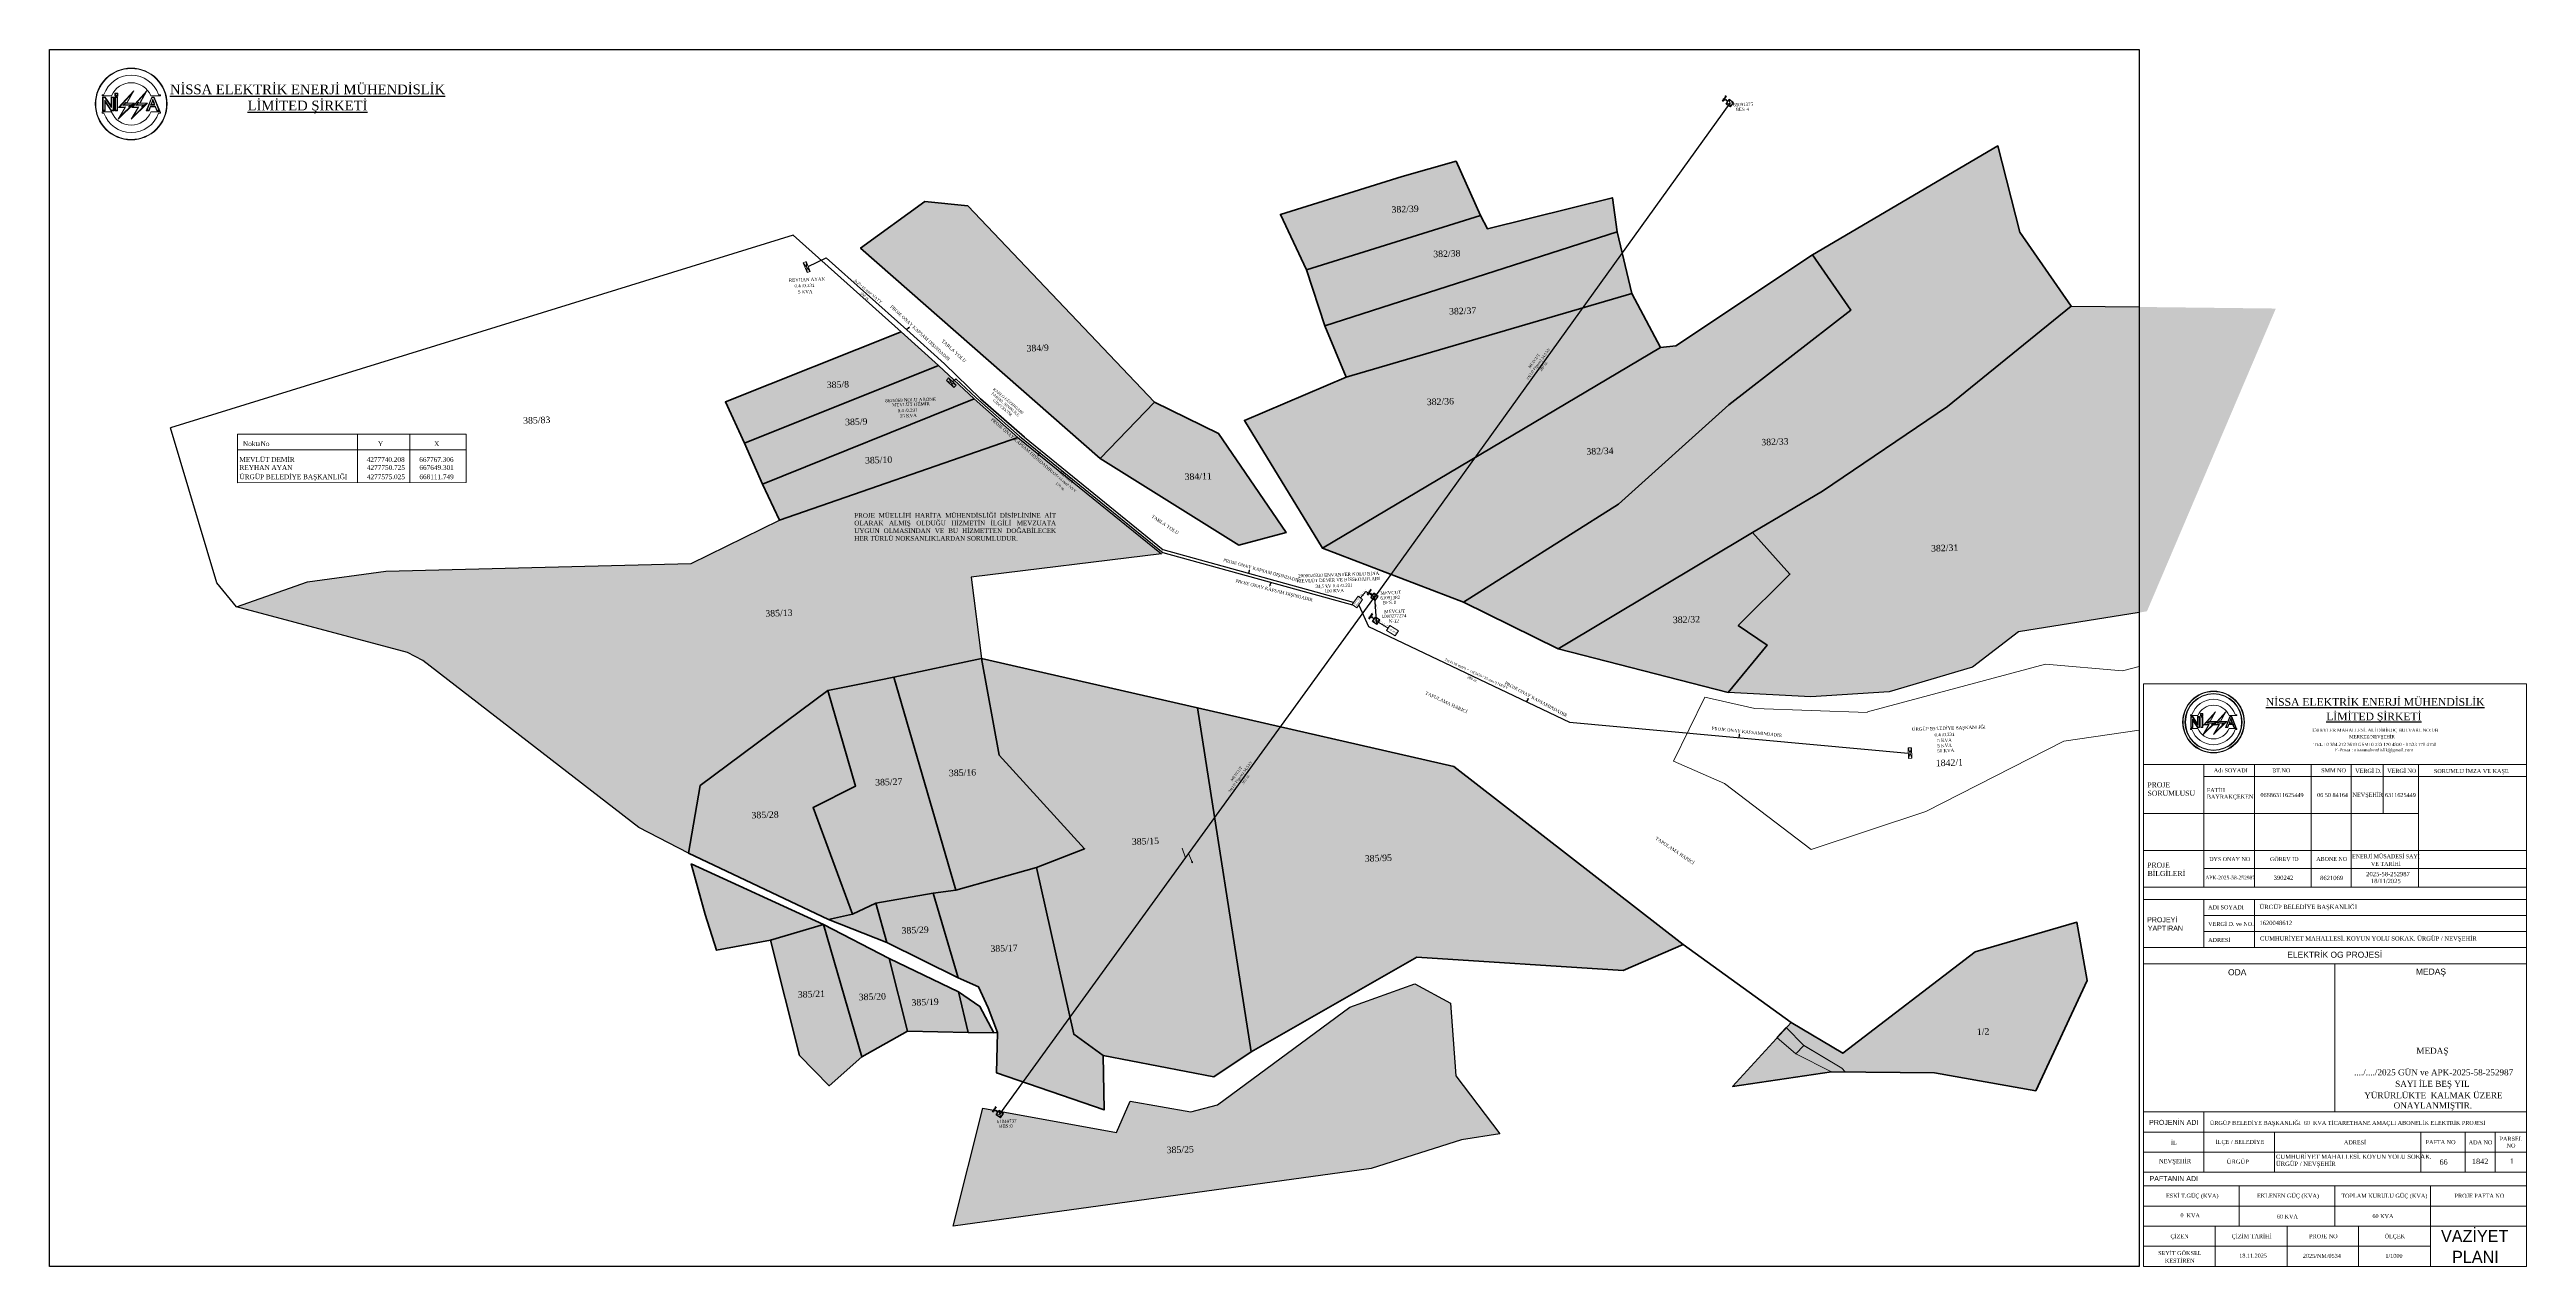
# Model space of a CAD drawing. Header units: metres. Extents: x 665631 to 671054, y 4275967 to 4279024.
# Drawn here: x 667351 to 668497, y 4277331 to 4277894 of the extents above; entities that cross this region are included whole.
import ezdxf

# ---------------------------------------------------------------- set-up
doc = ezdxf.new("R2010")
doc.units = ezdxf.units.M
doc.layers.get('0').update_dxf_attribs({"color": 5, "lineweight": 0})
for name, color, linetype, lineweight in [('B_MESKEN', 1, 'Continuous', 0), ('B_TRAFO_2', 1, 'Continuous', 0), ('BıNA2015', 30, 'Continuous', 0), ('Elektrik Yazı', 7, 'Continuous', 20), ('Elk - Tesisat', 10, 'Continuous', 25), ('Elk - Yazı', 7, 'Continuous', 25), ('HAT', 6, 'Continuous', 13), ('HAT_ENH', 56, 'Continuous', 9), ('KADASTRO2017', 40, 'Continuous', 60), ('KADSTRODANALıNANSON', 171, 'Continuous', 30), ('KO_C', 3, 'Continuous', 13), ('KO_M', 72, 'Continuous', 13), ('KO_R', 1, 'Continuous', 13), ('KUVVET', 1, 'Continuous', 25), ('Layer1', 7, 'Continuous', 15), ('NADI', 7, 'Continuous', 15), ('NOKTA', 7, 'Continuous', 0), ('RENK_3', 7, 'Continuous', 0), ('SEMBOL', 7, 'Continuous', 25), ('SM_YGEN', 61, 'Continuous', 0), ('YAZI', 30, 'Continuous', 15), ('YOL_TOPRAK_DUZ', 63, 'Continuous', 0)]:
    doc.layers.add(name, color=color, linetype=linetype, lineweight=lineweight)
doc.layers.add('SEMBOLLER', color=7, linetype='Continuous')
doc.styles.add('Elektrik Yazı', font='times.ttf')
doc.styles.add('mahal15', font='comic.ttf', dxfattribs={"height": 12})
doc.styles.get("Standard").update_dxf_attribs({"font": 'times.ttf'})
doc.styles.add('STYLE1', font='times.ttf')
doc.styles.add('style3', font='arial.ttf', dxfattribs={"height": 0.25})

# ---------------------------------------------------------------- blocks, each defined once
blk = doc.blocks.new('131')
at = {"layer": 'HAT_ENH'}
for p, q in [((1.7, 3.9), (-1, 0)), ((-1, 0), (1.4, 0)), ((1.4, 0), (-1, -3.9)), ((-1, -3.9), (-1, -3.4)), ((-1, -3.4), (-0.5, -3.6)), ((-0.5, -3.6), (-1, -3.9))]:
    blk.add_line(p, q, dxfattribs=at)
blk = doc.blocks.new('DİREK CİNSİ')
at = {"layer": 'BıNA2015'}
for s, height, p in [('BES ', 3, (667785.8, 4277389.5)), ('+', 1.5, (667794.4, 4277390.8)), ('-', 1.5, (667794.7, 4277389.6)), ('0', 3, (667796, 4277389.7))]:
    blk.add_text(s, height=height, rotation=1.8725, dxfattribs=at).set_placement(p)
blk = doc.blocks.new('DİREK CİNSİ 1')
at = {"layer": 'BıNA2015'}
for s, height, p in [('BES ', 1.5, (668131.4, 4277864.2)), ('+', 0.75, (668135.6, 4277864.6)), ('4', 1.5, (668136.4, 4277864.3))]:
    blk.add_text(s, height=height, rotation=1.8725, dxfattribs=at).set_placement(p)
blk = doc.blocks.new('DİREL')
at = {"layer": 'SEMBOLLER', "color": 1, "linetype": 'ByBlock'}
for p, q in [((642491.9, 4266651.4, -0.1), (642491.8, 4266646.5, -0.1)), ((642496.7, 4266646.5, -0.1), (642491.8, 4266646.5, -0.1)), ((642496.7, 4266651.3, -0.1), (642491.9, 4266651.4, -0.1)), ((642494.3, 4266646.5), (642493.1, 4266644.1)), ((642493.1, 4266644.1), (642494.3, 4266644.1)), ((642494.3, 4266644.1), (642493.6, 4266642.5)), ((642496.7, 4266651.3, -0.1), (642496.7, 4266646.5, -0.1)), ((642490.6, 4266641.4), (642491.1, 4266642.5)), ((642490.7, 4266642.5), (642496.6, 4266642.5)), ((642491.9, 4266641.4), (642492.4, 4266642.5)), ((642493.1, 4266641.4), (642493.6, 4266642.5)), ((642494.4, 4266641.4), (642494.9, 4266642.5)), ((642495.6, 4266641.4), (642496.1, 4266642.5))]:
    blk.add_line(p, q, dxfattribs=at)
blk = doc.blocks.new('Mevcut Demir Direk')
at = {"layer": 'HAT', "color": 1}
for p, q in [((-1.7, -0.2), (1.7, 0.2)), ((-0.2, 1.7), (0.2, -1.7))]:
    blk.add_line(p, q, dxfattribs=at)
at = {"layer": 'KUVVET', "xscale": 0.4999999999999997, "yscale": 0.4999999999999997, "zscale": 0.4999999999999997, "rotation": 52.25621584656826}
blk.add_blockref('DİREL', (1490293.6, -1559903.2, 0), dxfattribs=at)
blk = doc.blocks.new('ok işareti')
at = {"color": 1, "lineweight": 30}
blk.add_line((667901.5, 4277659.9, 520.2), (667901.7, 4277660.2), dxfattribs=at)
at = {"color": 1, "linetype": 'ByBlock', "lineweight": -2, "elevation": 520.2}
blk.add_lwpolyline([(667902.9, 4277660.2), (667901.5, 4277659.9)], dxfattribs=at)
at = {"color": 1, "lineweight": 30}
blk.add_solid([(667902.8, 4277660.9, 520.2), (667904.2, 4277660.4, 520.2), (667903, 4277659.6, 520.2)], dxfattribs=at)

msp = doc.modelspace()

# ---------------------------------------------------------------- hatches: boundary and pattern name
at = {"layer": 'BıNA2015'}
msp.add_hatch(color=256, dxfattribs=at).paths.add_polyline_path([(668181.7, 4277421.1), (668180.2, 4277422.9), (668162.6, 4277433.3), (668154.4, 4277441.6), (668150.2, 4277437), (668158.9, 4277429.4), (668175.4, 4277421.2)])
at = {"layer": 'KADASTRO2017'}
for points in [[(668076.9, 4277683.6), (668128, 4277729.6), (668184.3, 4277773.4), (668166.6, 4277798.9), (668252.4, 4277849.3), (668262.5, 4277809.4), (668286.2, 4277775.2), (668229.1, 4277728.8), (668171.3, 4277689.6), (668138.9, 4277670.6), (668049, 4277616.7), (668005.2, 4277638.3)], [(667976.8, 4277835.2), (668001.8, 4277842.2), (668013.1, 4277817.1), (667932.6, 4277792), (667920.6, 4277817.6)], [(667726.3, 4277802), (667756.1, 4277823.6), (667776, 4277821.6), (667862.3, 4277730.8), (667837.2, 4277704.8)], [(668076.3, 4277809.5), (667941.1, 4277766.1), (667932.6, 4277792), (668013.1, 4277817.1), (668016.3, 4277811), (668074.1, 4277825.3)], [(668083.1, 4277781.1), (667951, 4277742.3), (667941.1, 4277766.1), (668076.3, 4277809.5)], [(667940.1, 4277663.3), (668096.4, 4277756.1), (668103.5, 4277756.9), (668166.6, 4277798.9), (668184.3, 4277773.4), (668128, 4277729.6), (668076.9, 4277683.6), (668005.2, 4277638.3)], [(668096.4, 4277756.1), (667940.1, 4277663.3), (667903.9, 4277722.4), (667951, 4277742.3), (668083.1, 4277781.1)], [(667664, 4277731), (667745.2, 4277763.3), (667762.5, 4277747.8), (667672.8, 4277711.8)], [(667672.8, 4277711.8), (667762.5, 4277747.8), (667778.9, 4277732.3), (667681.1, 4277692.9)], [(667799.2, 4277714.5), (667688.9, 4277676.3), (667681.1, 4277692.9), (667778.9, 4277732.3)], [(667892, 4277716.3), (667923.2, 4277670.5), (667901.3, 4277664.7), (667837.2, 4277704.8), (667862.3, 4277730.8)], [(668132.3, 4277627.5), (668145.6, 4277618.4), (668127.7, 4277596.6), (668049, 4277616.7), (668138.9, 4277670.6), (668156.2, 4277651.3)], [(667770.5, 4277505.2), (667741.8, 4277603.7), (667782.3, 4277612.2), (667790.5, 4277567.6), (667830, 4277524.3), (667807.8, 4277515.7)], [(667882.2, 4277589.4), (667907.1, 4277430.4), (667889.7, 4277418.9), (667838.6, 4277428.7), (667825, 4277438.5), (667807.8, 4277515.7), (667830, 4277524.3), (667790.5, 4277567.6), (667782.3, 4277612.2)], [(667704.5, 4277543.3), (667722.7, 4277494), (667711.5, 4277491.6), (667646.8, 4277522.3), (667652.3, 4277553.5), (667711.2, 4277597.5), (667724, 4277553.3)], [(667722.7, 4277494), (667704.5, 4277543.3), (667724, 4277553.3), (667711.2, 4277597.5), (667727.4, 4277600.7), (667741.8, 4277603.7), (667770.5, 4277505.2), (667760, 4277503.7), (667733.5, 4277499.1)], [(667882.2, 4277589.4), (668000.7, 4277562.3), (668106.9, 4277480), (668079, 4277468), (667983.6, 4277474.2), (667907.1, 4277430.4)], [(667648.1, 4277517.4), (667709.3, 4277489.2), (667684.7, 4277482.1), (667659.8, 4277477.4), (667654.5, 4277493.9)], [(667770.5, 4277505.2), (667807.8, 4277515.7), (667825, 4277438.5), (667838.6, 4277428.7), (667839.1, 4277403.6), (667789.2, 4277420.7), (667789.7, 4277439.3), (667785.4, 4277450.7), (667780.9, 4277460.4), (667771.5, 4277464.6), (667760, 4277503.7)], [(667733.5, 4277499.1), (667760, 4277503.7), (667771.5, 4277464.6), (667738.5, 4277481)], [(667738.5, 4277481), (667711.5, 4277491.6), (667722.7, 4277494), (667733.5, 4277499.1)], [(667698.1, 4277428.7), (667684.7, 4277482.1), (667709.3, 4277489.2), (667727, 4277428.1), (667711.9, 4277414.7)], [(667739.7, 4277473.5), (667748.1, 4277439.9), (667727, 4277428.1), (667709.3, 4277489.2)], [(668269.9, 4277412.3), (668223, 4277420.7), (668175.4, 4277421.2), (668129.7, 4277414.4), (668156.7, 4277444), (668180.6, 4277429.7), (668241.8, 4277476.6), (668288.9, 4277490.3), (668293.6, 4277463.3)], [(667748.1, 4277439.9), (667739.7, 4277473.5), (667771.7, 4277458.1), (667776.1, 4277439.3)], [(667776.1, 4277439.3), (667771.7, 4277458.1), (667781.5, 4277451.3), (667788.1, 4277439.2)]]:
    msp.add_hatch(color=256, dxfattribs=at).paths.add_polyline_path(points)
at = {"layer": 'KADSTRODANALıNANSON'}
for points in [[(668076.9, 4277683.6), (668128, 4277729.6), (668184.3, 4277773.4), (668166.6, 4277798.9), (668252.4, 4277849.3), (668262.5, 4277809.4), (668286.2, 4277775.2), (668229.1, 4277728.8), (668171.3, 4277689.6), (668138.9, 4277670.6), (668049, 4277616.7), (668005.2, 4277638.3)], [(667976.8, 4277835.2), (668001.8, 4277842.2), (668013.1, 4277817.1), (667932.6, 4277792), (667920.6, 4277817.6)], [(667726.3, 4277802), (667756.1, 4277823.6), (667776, 4277821.6), (667862.3, 4277730.8), (667837.2, 4277704.8)], [(668076.3, 4277809.5), (667941.1, 4277766.1), (667932.6, 4277792), (668013.1, 4277817.1), (668016.3, 4277811), (668074.1, 4277825.3)], [(668083.1, 4277781.1), (667951, 4277742.3), (667941.1, 4277766.1), (668076.3, 4277809.5)], [(667940.1, 4277663.3), (668096.4, 4277756.1), (668103.5, 4277756.9), (668166.6, 4277798.9), (668184.3, 4277773.4), (668128, 4277729.6), (668076.9, 4277683.6), (668005.2, 4277638.3)], [(668096.4, 4277756.1), (667940.1, 4277663.3), (667903.9, 4277722.4), (667951, 4277742.3), (668083.1, 4277781.1)], [(668229.1, 4277728.8), (668286.2, 4277775.2), (668380.9, 4277774.1), (668321.3, 4277634.1), (668261.9, 4277624.6), (668240.7, 4277608.3), (668202.1, 4277596.9), (668165.8, 4277594.5), (668127.7, 4277596.6), (668145.6, 4277618.4), (668132.3, 4277627.5), (668156.2, 4277651.3), (668138.9, 4277670.6), (668171.3, 4277689.6)], [(667664, 4277731), (667745.2, 4277763.3), (667762.5, 4277747.8), (667672.8, 4277711.8)], [(667672.8, 4277711.8), (667762.5, 4277747.8), (667778.9, 4277732.3), (667681.1, 4277692.9)], [(667799.2, 4277714.5), (667688.9, 4277676.3), (667681.1, 4277692.9), (667778.9, 4277732.3)], [(667892, 4277716.3), (667923.2, 4277670.5), (667901.3, 4277664.7), (667837.2, 4277704.8), (667862.3, 4277730.8)], [(667711.2, 4277597.5), (667652.3, 4277553.5), (667646.8, 4277522.3), (667623.9, 4277534.1), (667524, 4277611.3), (667516.9, 4277615), (667437.8, 4277636.1), (667470.6, 4277647.8), (667506.8, 4277652.6), (667648.1, 4277656.2), (667688.9, 4277676.3), (667799.2, 4277714.5), (667865.5, 4277660.6), (667777.6, 4277649.9), (667782.3, 4277612.2), (667741.8, 4277603.7), (667727.4, 4277600.7)], [(668132.3, 4277627.5), (668145.6, 4277618.4), (668127.7, 4277596.6), (668049, 4277616.7), (668138.9, 4277670.6), (668156.2, 4277651.3)], [(667770.5, 4277505.2), (667741.8, 4277603.7), (667782.3, 4277612.2), (667790.5, 4277567.6), (667830, 4277524.3), (667807.8, 4277515.7)], [(667882.2, 4277589.4), (667907.1, 4277430.4), (667889.7, 4277418.9), (667838.6, 4277428.7), (667825, 4277438.5), (667807.8, 4277515.7), (667830, 4277524.3), (667790.5, 4277567.6), (667782.3, 4277612.2)], [(667704.5, 4277543.3), (667722.7, 4277494), (667711.5, 4277491.6), (667646.8, 4277522.3), (667652.3, 4277553.5), (667711.2, 4277597.5), (667724, 4277553.3)], [(667722.7, 4277494), (667704.5, 4277543.3), (667724, 4277553.3), (667711.2, 4277597.5), (667727.4, 4277600.7), (667741.8, 4277603.7), (667770.5, 4277505.2), (667760, 4277503.7), (667733.5, 4277499.1)], [(667882.2, 4277589.4), (668000.7, 4277562.3), (668106.9, 4277480), (668079, 4277468), (667983.6, 4277474.2), (667907.1, 4277430.4)], [(667648.1, 4277517.4), (667709.3, 4277489.2), (667684.7, 4277482.1), (667659.8, 4277477.4), (667654.5, 4277493.9)], [(667770.5, 4277505.2), (667807.8, 4277515.7), (667825, 4277438.5), (667838.6, 4277428.7), (667839.1, 4277403.6), (667789.2, 4277420.7), (667789.7, 4277439.3), (667785.4, 4277450.7), (667780.9, 4277460.4), (667771.5, 4277464.6), (667760, 4277503.7)], [(667733.5, 4277499.1), (667760, 4277503.7), (667771.5, 4277464.6), (667738.5, 4277481)], [(667738.5, 4277481), (667711.5, 4277491.6), (667722.7, 4277494), (667733.5, 4277499.1)], [(667698.1, 4277428.7), (667684.7, 4277482.1), (667709.3, 4277489.2), (667727, 4277428.1), (667711.9, 4277414.7)], [(667739.7, 4277473.5), (667748.1, 4277439.9), (667727, 4277428.1), (667709.3, 4277489.2)], [(668269.9, 4277412.3), (668223, 4277420.7), (668175.4, 4277421.2), (668129.7, 4277414.4), (668156.7, 4277444), (668180.6, 4277429.7), (668241.8, 4277476.6), (668288.9, 4277490.3), (668293.6, 4277463.3)], [(667748.1, 4277439.9), (667739.7, 4277473.5), (667771.7, 4277458.1), (667776.1, 4277439.3)], [(667962.6, 4277376.4), (667769.3, 4277349.7), (667783, 4277404.4), (667844.7, 4277393.1), (667851.1, 4277407.6), (667879.2, 4277402.7), (667891.5, 4277405.9), (667952.6, 4277451.1), (667982.7, 4277461.9), (667999.2, 4277452.9), (668001.7, 4277419.3), (668022, 4277392.4), (668004.3, 4277389.7)], [(667776.1, 4277439.3), (667771.7, 4277458.1), (667781.5, 4277451.3), (667788.1, 4277439.2)]]:
    msp.add_hatch(color=256, dxfattribs=at).paths.add_polyline_path(points)

# ---------------------------------------------------------------- linework, layer by layer
at = {"color": 1, "lineweight": 30}
for p, q in [((667695.3, 4277808), (667407.3, 4277719)), ((667745.2, 4277763.3), (667695.3, 4277808)), ((667428.7, 4277647.2), (667407.3, 4277719)), ((667437.8, 4277636.1), (667428.7, 4277647.2))]:
    msp.add_line(p, q, dxfattribs=at)
at = {"color": 141, "true_color": 0xadddf7}
for p, q in [((667699.9, 4277795.2), (667703.1, 4277791.3)), ((667701.3, 4277795.8), (667701.7, 4277790.8)), ((667766.1, 4277740.9), (667770.6, 4277738.7)), ((667767.1, 4277742), (667769.6, 4277737.6)), ((668212.5, 4277566.2), (668210.8, 4277571)), ((668211, 4277566.1), (668212.4, 4277571))]:
    msp.add_line(p, q, dxfattribs=at)
at = {"color": 4, "lineweight": 30}
for p, q in [((667702.2, 4277793.6), (667710.5, 4277797.5)), ((667747.8, 4277764.2), (667710.5, 4277797.5)), ((667768.9, 4277740.4), (667770.4, 4277741.6, 0)), ((667954.4, 4277638.2, 1127.8), (667866.3, 4277662.5)), ((667954, 4277637, 1123.7), (667866.3, 4277661.2)), ((667956.9, 4277637, 222.5), (667961.3, 4277627.1)), ((667961.3, 4277627.1), (668054.2, 4277582.9)), ((668054.2, 4277582.9), (668210.9, 4277568.5))]:
    msp.add_line(p, q, dxfattribs=at)
at = {"color": 1}
for p, q in [((667960, 4277643.3), (667957.6, 4277640.3, 1123.7)), ((667964.1, 4277640.7), (667960, 4277643.3))]:
    msp.add_line(p, q, dxfattribs=at)
at = {"color": 32, "lineweight": 30, "true_color": 0xcd6928}
msp.add_line((667964.1, 4277640.7), (667964.8, 4277629.7), dxfattribs=at)
at = {"color": 7}
for p, q in [((668489, 4277600.6), (668319.7, 4277600.6)), ((668489, 4277600.6), (668319.7, 4277600.6)), ((668489, 4277600.6), (668319.7, 4277600.6)), ((668489, 4277600.6), (668319.7, 4277600.6)), ((668485.5, 4277600.6), (668319.7, 4277600.6)), ((668485.5, 4277600.6), (668319.7, 4277600.6)), ((668485.5, 4277600.6), (668319.7, 4277600.6)), ((668485.5, 4277600.6), (668319.7, 4277600.6)), ((668496.8, 4277600.6), (668319.7, 4277600.6)), ((668496.8, 4277600.6), (668319.7, 4277600.6)), ((668496.8, 4277600.6), (668496.8, 4277331.1)), ((668496.8, 4277563.3), (668319.7, 4277563.3)), ((668347.6, 4277563.3), (668347.6, 4277506.5)), ((668371, 4277563.3), (668371, 4277506.5)), ((668397.2, 4277563.3), (668397.2, 4277506.5)), ((668415.7, 4277563.3), (668415.7, 4277506.5)), ((668430.6, 4277563.3), (668430.6, 4277540.6)), ((668446.9, 4277563.3), (668446.9, 4277506.5)), ((668496.8, 4277557.7), (668347.6, 4277557.7)), ((668446.9, 4277540.6), (668319.7, 4277540.6)), ((668496.8, 4277523.5), (668319.7, 4277523.5)), ((668496.8, 4277515.1), (668347.6, 4277515.1)), ((668446.9, 4277523.5), (668446.9, 4277523.5)), ((668496.8, 4277506.5), (668319.7, 4277506.5))]:
    msp.add_line(p, q, dxfattribs=at)
at = {"color": 7, "lineweight": 30}
msp.add_lwpolyline([(667351.3, 4277893.9), (668317.7, 4277893.9), (668317.7, 4277331.1), (667351.3, 4277331.1)], close=True, dxfattribs=at)
at = {"color": 32, "lineweight": 30, "true_color": 0xcd6928}
for points in [[(668128.4, 4277869), (667964.1, 4277640.7)], [(667790.8, 4277401.6), (667964.1, 4277640.7)]]:
    msp.add_lwpolyline(points, dxfattribs=at)
at = {"color": 141, "true_color": 0xadddf7}
for points in [[(667701.3, 4277795.8), (667703.1, 4277791.3), (667701.7, 4277790.8), (667699.9, 4277795.2)], [(667767.1, 4277742), (667770.6, 4277738.7), (667769.6, 4277737.6), (667766.1, 4277740.9)], [(668211, 4277566.1), (668210.8, 4277571), (668212.4, 4277571), (668212.5, 4277566.2)]]:
    msp.add_lwpolyline(points, close=True, dxfattribs=at)
at = {"color": 1}
msp.add_lwpolyline([(667970.4, 4277626.3), (667964.8, 4277629.7)], dxfattribs=at)
for points in [[(668192.1, 4277587.6, 0), (668274.4, 4277609.7, 0), (668310, 4277606.6, 0), (668317.7, 4277608.6, 0)], [(668317.7, 4277579.1, 0), (668282.9, 4277574.1, 0), (668219.1, 4277541.6, 0), (668166, 4277524, 0), (668126, 4277554.4, 0), (668102.4, 4277564.8, 0), (668116.8, 4277594.4, 0), (668140, 4277589.2, 0), (668192.1, 4277587.3, 0)]]:
    msp.add_polyline3d(points, dxfattribs=at)
at = {"layer": 'B_MESKEN'}
msp.add_polyline3d([(667956.5, 4277641.1, 1123.7), (667958.6, 4277639.5, 1123.7), (667955.9, 4277635.7, 1123.7), (667953.7, 4277637.2, 1123.7), (667956.5, 4277641.1, 1123.7)], close=True, dxfattribs=at)
at = {"layer": 'B_MESKEN', "color": 9, "true_color": 0xd19cc7}
msp.add_polyline3d([(667975.1, 4277625, 0), (667973.7, 4277622.7, 0), (667969.7, 4277625.2, 0), (667971.1, 4277627.5, 0), (667975.1, 4277625, 0)], close=True, dxfattribs=at)
at = {"layer": 'B_TRAFO_2', "color": 9, "true_color": 0xd19cc7}
for points in [[(667953.7, 4277637.2, 1123.7), (667956.5, 4277641.1, 1123.7), (667958.6, 4277639.5, 1123.7), (667955.9, 4277635.7, 1123.7), (667953.7, 4277637.2, 1123.7)], [(667971.1, 4277627.5, 0), (667975.1, 4277625, 0), (667973.7, 4277622.7, 0), (667969.7, 4277625.2, 0), (667971.1, 4277627.5, 0)]]:
    msp.add_polyline3d(points, close=True, dxfattribs=at)
at = {"layer": 'BıNA2015'}
msp.add_line((668162.6, 4277433.3, 1138.7), (668158.9, 4277429.4, 1140.1), dxfattribs=at)
msp.add_polyline3d([(668181.7, 4277421.1, 1141.5), (668180.2, 4277422.9, 1140.9), (668162.6, 4277433.3, 1138.7), (668154.4, 4277441.6, 1138.1), (668150.2, 4277437, 1138.7), (668158.9, 4277429.4, 1140.1), (668175.4, 4277421.2, 1141.4), (668181.7, 4277421.1, 1141.5)], close=True, dxfattribs=at)
at = {"layer": 'KADASTRO2017'}
for p, q in [((667664, 4277731), (667745.2, 4277763.3)), ((667745.2, 4277763.3), (667762.5, 4277747.8)), ((667747.8, 4277764.2), (667765.2, 4277748.6)), ((667765.2, 4277748.6), (667781.9, 4277732.4)), ((667778.9, 4277732.3), (667799.2, 4277714.5)), ((667779.7, 4277732.9, 0), (667799.9, 4277715.1, 0)), ((667781.9, 4277732.4), (667802.2, 4277714.6)), ((667672.8, 4277711.8), (667664, 4277731)), ((667664, 4277731), (667664, 4277731)), ((667672.8, 4277711.8), (667672.8, 4277711.8)), ((667799.2, 4277714.5), (667688.9, 4277676.3)), ((667799.2, 4277714.5), (667799.2, 4277714.5)), ((667688.9, 4277676.3), (667681.1, 4277692.9)), ((667760, 4277503.7), (667770.5, 4277505.2)), ((667788.1, 4277439.2), (667789.7, 4277439.3)), ((667789.7, 4277439.3), (667789.2, 4277420.7)), ((667839.1, 4277403.6), (667838.6, 4277428.7)), ((667789.2, 4277420.7), (667839.1, 4277403.6))]:
    msp.add_line(p, q, dxfattribs=at)
at = {"layer": 'KADASTRO2017', "color": 1}
for p, q in [((667762.5, 4277747.8), (667672.8, 4277711.8)), ((667672.8, 4277711.8), (667762.5, 4277747.8)), ((667762.5, 4277747.8), (667778.9, 4277732.3)), ((667778.9, 4277732.3), (667681.1, 4277692.9)), ((667681.1, 4277692.9), (667778.9, 4277732.3)), ((667681.1, 4277692.9), (667672.8, 4277711.8))]:
    msp.add_line(p, q, dxfattribs=at)
at = {"layer": 'KADASTRO2017', "color": 4}
msp.add_line((667770.4, 4277741.6, 0), (667779.7, 4277732.9, 0), dxfattribs=at)
at = {"layer": 'KADASTRO2017', "color": 253, "true_color": 0x9898cc}
msp.add_line((668106.9, 4277480), (668156.7, 4277444), dxfattribs=at)
at = {"layer": 'KADASTRO2017'}
for points in [[(668076.9, 4277683.6, 0), (668128, 4277729.6, 0), (668184.3, 4277773.4, 0), (668166.6, 4277798.9, 0), (668252.4, 4277849.3, 0), (668262.5, 4277809.4, 0), (668286.2, 4277775.2, 0), (668229.1, 4277728.8, 0), (668171.3, 4277689.6, 0), (668138.9, 4277670.6, 0), (668049, 4277616.7, 0), (668005.2, 4277638.3, 0), (668076.9, 4277683.6, 0)], [(667976.8, 4277835.2, 0), (668001.8, 4277842.2, 0), (668013.1, 4277817.1, 0), (667932.6, 4277792, 0), (667920.6, 4277817.6, 0), (667976.8, 4277835.2, 0)], [(667726.3, 4277802, 0), (667756.1, 4277823.6, 0), (667776, 4277821.6, 0), (667862.3, 4277730.8, 0), (667837.2, 4277704.8, 0), (667726.3, 4277802, 0)], [(668076.3, 4277809.5, 0), (667941.1, 4277766.1, 0), (667932.6, 4277792, 0), (668013.1, 4277817.1, 0), (668016.3, 4277811, 0), (668074.1, 4277825.3, 0), (668076.3, 4277809.5, 0)], [(668083.1, 4277781.1, 0), (667951, 4277742.3, 0), (667941.1, 4277766.1, 0), (668076.3, 4277809.5, 0), (668083.1, 4277781.1, 0)], [(667940.1, 4277663.3, 0), (668096.4, 4277756.1, 0), (668103.5, 4277756.9, 0), (668166.6, 4277798.9, 0), (668184.3, 4277773.4, 0), (668128, 4277729.6, 0), (668076.9, 4277683.6, 0), (668005.2, 4277638.3, 0), (667940.1, 4277663.3, 0)], [(668096.4, 4277756.1, 0), (667940.1, 4277663.3, 0), (667903.9, 4277722.4, 0), (667951, 4277742.3, 0), (668083.1, 4277781.1, 0), (668096.4, 4277756.1, 0)], [(667892, 4277716.3, 0), (667923.2, 4277670.5, 0), (667901.3, 4277664.7, 0), (667837.2, 4277704.8, 0), (667862.3, 4277730.8, 0), (667892, 4277716.3, 0)], [(668132.3, 4277627.5, 0), (668145.6, 4277618.4, 0), (668127.7, 4277596.6, 0), (668049, 4277616.7, 0), (668138.9, 4277670.6, 0), (668156.2, 4277651.3, 0), (668132.3, 4277627.5, 0)], [(667770.5, 4277505.2, 0), (667741.8, 4277603.7, 0), (667782.3, 4277612.2, 0), (667790.5, 4277567.6, 0), (667830, 4277524.3, 0), (667807.8, 4277515.7, 0), (667770.5, 4277505.2, 0)], [(667882.2, 4277589.4, 0), (667907.1, 4277430.4, 0), (667889.7, 4277418.9, 0), (667838.6, 4277428.7, 0), (667825, 4277438.5, 0), (667807.8, 4277515.7, 0), (667830, 4277524.3, 0), (667790.5, 4277567.6, 0), (667782.3, 4277612.2, 0), (667882.2, 4277589.4, 0)], [(667704.5, 4277543.3, 0), (667722.7, 4277494, 0), (667711.5, 4277491.6, 0), (667646.8, 4277522.3, 0), (667652.3, 4277553.5, 0), (667711.2, 4277597.5, 0), (667724, 4277553.3, 0), (667704.5, 4277543.3, 0)], [(667722.7, 4277494, 0), (667704.5, 4277543.3, 0), (667724, 4277553.3, 0), (667711.2, 4277597.5, 0), (667727.4, 4277600.7, 0), (667741.8, 4277603.7, 0), (667770.5, 4277505.2, 0), (667760, 4277503.7, 0), (667733.5, 4277499.1, 0), (667722.7, 4277494, 0)], [(667882.2, 4277589.4, 0), (668000.7, 4277562.3, 0), (668106.9, 4277480, 0), (668079, 4277468, 0), (667983.6, 4277474.2, 0), (667907.1, 4277430.4, 0), (667882.2, 4277589.4, 0)], [(667648.1, 4277517.4, 0), (667709.3, 4277489.2, 0), (667684.7, 4277482.1, 0), (667659.8, 4277477.4, 0), (667654.5, 4277493.9, 0), (667648.1, 4277517.4, 0)], [(667770.5, 4277505.2, 0), (667807.8, 4277515.7, 0), (667825, 4277438.5, 0), (667838.6, 4277428.7, 0), (667839.1, 4277403.6, 0), (667789.2, 4277420.7, 0), (667789.7, 4277439.3, 0), (667785.4, 4277450.7, 0), (667780.9, 4277460.4, 0), (667771.5, 4277464.6, 0), (667760, 4277503.7, 0), (667770.5, 4277505.2, 0)], [(667733.5, 4277499.1, 0), (667760, 4277503.7, 0), (667771.5, 4277464.6, 0), (667738.5, 4277481, 0), (667733.5, 4277499.1, 0)], [(667738.5, 4277481, 0), (667711.5, 4277491.6, 0), (667722.7, 4277494, 0), (667733.5, 4277499.1, 0), (667738.5, 4277481, 0)], [(667698.1, 4277428.7, 0), (667684.7, 4277482.1, 0), (667709.3, 4277489.2, 0), (667727, 4277428.1, 0), (667711.9, 4277414.7, 0), (667698.1, 4277428.7, 0)], [(667739.7, 4277473.5, 0), (667748.1, 4277439.9, 0), (667727, 4277428.1, 0), (667709.3, 4277489.2, 0), (667739.7, 4277473.5, 0)], [(668269.9, 4277412.3, 0), (668223, 4277420.7, 0), (668175.4, 4277421.2, 0), (668129.7, 4277414.4, 0), (668156.7, 4277444, 0), (668180.6, 4277429.7, 0), (668241.8, 4277476.6, 0), (668288.9, 4277490.3, 0), (668293.6, 4277463.3, 0), (668269.9, 4277412.3, 0)], [(667748.1, 4277439.9, 0), (667739.7, 4277473.5, 0), (667771.7, 4277458.1, 0), (667776.1, 4277439.3, 0), (667748.1, 4277439.9, 0)], [(667776.1, 4277439.3, 0), (667771.7, 4277458.1, 0), (667781.5, 4277451.3, 0), (667788.1, 4277439.2, 0), (667776.1, 4277439.3, 0)]]:
    msp.add_polyline3d(points, close=True, dxfattribs=at)
at = {"layer": 'KADSTRODANALıNANSON'}
for p, q in [((667664, 4277731), (667745.2, 4277763.3)), ((667745.2, 4277763.3), (667762.5, 4277747.8)), ((667778.9, 4277732.3), (667799.2, 4277714.5)), ((667672.8, 4277711.8), (667664, 4277731)), ((667664, 4277731), (667664, 4277731)), ((667672.8, 4277711.8), (667672.8, 4277711.8)), ((667799.2, 4277714.5), (667688.9, 4277676.3)), ((667688.9, 4277676.3), (667799.2, 4277714.5)), ((667799.2, 4277714.5), (667799.2, 4277714.5)), ((667799.2, 4277714.5), (667865.5, 4277660.6)), ((667688.9, 4277676.3), (667681.1, 4277692.9)), ((667865.5, 4277660.6), (667777.6, 4277649.9)), ((667777.6, 4277649.9), (667782.3, 4277612.2)), ((667516.9, 4277615), (667437.8, 4277636.1)), ((667524, 4277611.3), (667516.9, 4277615)), ((667623.9, 4277534.1), (667524, 4277611.3)), ((667782.3, 4277612.2), (667741.8, 4277603.7)), ((667711.2, 4277597.5), (667652.3, 4277553.5)), ((667727.4, 4277600.7), (667711.2, 4277597.5)), ((667711.2, 4277597.5), (667711.2, 4277597.5)), ((667741.8, 4277603.7), (667727.4, 4277600.7)), ((667652.3, 4277553.5), (667646.8, 4277522.3)), ((667646.8, 4277522.3), (667623.9, 4277534.1)), ((667760, 4277503.7), (667770.5, 4277505.2)), ((667788.1, 4277439.2), (667789.7, 4277439.3)), ((667789.7, 4277439.3), (667789.2, 4277420.7)), ((667839.1, 4277403.6), (667838.6, 4277428.7)), ((667789.2, 4277420.7), (667839.1, 4277403.6))]:
    msp.add_line(p, q, dxfattribs=at)
at = {"layer": 'KADSTRODANALıNANSON', "color": 4}
for p, q in [((667747.8, 4277764.2), (667765.2, 4277748.6)), ((667765.2, 4277748.6), (667781.9, 4277732.4)), ((667770.4, 4277741.6, 0), (667779.7, 4277732.9, 0)), ((667779.7, 4277732.9, 0), (667799.9, 4277715.1, 0)), ((667781.9, 4277732.4), (667802.2, 4277714.6)), ((667799.9, 4277715.1, 0), (667866.3, 4277661.2, 0)), ((667802.2, 4277714.6), (667866.3, 4277662.5))]:
    msp.add_line(p, q, dxfattribs=at)
at = {"layer": 'KADSTRODANALıNANSON', "color": 1}
for p, q in [((667762.5, 4277747.8), (667672.8, 4277711.8)), ((667672.8, 4277711.8), (667762.5, 4277747.8)), ((667762.5, 4277747.8), (667778.9, 4277732.3)), ((667778.9, 4277732.3), (667681.1, 4277692.9)), ((667681.1, 4277692.9), (667778.9, 4277732.3)), ((667681.1, 4277692.9), (667672.8, 4277711.8)), ((667648.1, 4277656.2), (667688.9, 4277676.3)), ((667470.6, 4277647.8), (667506.8, 4277652.6)), ((667506.8, 4277652.6), (667648.1, 4277656.2)), ((667437.8, 4277636.1), (667470.6, 4277647.8))]:
    msp.add_line(p, q, dxfattribs=at)
at = {"layer": 'KADSTRODANALıNANSON'}
for points in [[(668076.9, 4277683.6, 0), (668128, 4277729.6, 0), (668184.3, 4277773.4, 0), (668166.6, 4277798.9, 0), (668252.4, 4277849.3, 0), (668262.5, 4277809.4, 0), (668286.2, 4277775.2, 0), (668229.1, 4277728.8, 0), (668171.3, 4277689.6, 0), (668138.9, 4277670.6, 0), (668049, 4277616.7, 0), (668005.2, 4277638.3, 0), (668076.9, 4277683.6, 0)], [(667976.8, 4277835.2, 0), (668001.8, 4277842.2, 0), (668013.1, 4277817.1, 0), (667932.6, 4277792, 0), (667920.6, 4277817.6, 0), (667976.8, 4277835.2, 0)], [(667726.3, 4277802, 0), (667756.1, 4277823.6, 0), (667776, 4277821.6, 0), (667862.3, 4277730.8, 0), (667837.2, 4277704.8, 0), (667726.3, 4277802, 0)], [(668076.3, 4277809.5, 0), (667941.1, 4277766.1, 0), (667932.6, 4277792, 0), (668013.1, 4277817.1, 0), (668016.3, 4277811, 0), (668074.1, 4277825.3, 0), (668076.3, 4277809.5, 0)], [(668083.1, 4277781.1, 0), (667951, 4277742.3, 0), (667941.1, 4277766.1, 0), (668076.3, 4277809.5, 0), (668083.1, 4277781.1, 0)], [(667940.1, 4277663.3, 0), (668096.4, 4277756.1, 0), (668103.5, 4277756.9, 0), (668166.6, 4277798.9, 0), (668184.3, 4277773.4, 0), (668128, 4277729.6, 0), (668076.9, 4277683.6, 0), (668005.2, 4277638.3, 0), (667940.1, 4277663.3, 0)], [(668096.4, 4277756.1, 0), (667940.1, 4277663.3, 0), (667903.9, 4277722.4, 0), (667951, 4277742.3, 0), (668083.1, 4277781.1, 0), (668096.4, 4277756.1, 0)], [(667892, 4277716.3, 0), (667923.2, 4277670.5, 0), (667901.3, 4277664.7, 0), (667837.2, 4277704.8, 0), (667862.3, 4277730.8, 0), (667892, 4277716.3, 0)], [(668132.3, 4277627.5, 0), (668145.6, 4277618.4, 0), (668127.7, 4277596.6, 0), (668049, 4277616.7, 0), (668138.9, 4277670.6, 0), (668156.2, 4277651.3, 0), (668132.3, 4277627.5, 0)], [(667770.5, 4277505.2, 0), (667741.8, 4277603.7, 0), (667782.3, 4277612.2, 0), (667790.5, 4277567.6, 0), (667830, 4277524.3, 0), (667807.8, 4277515.7, 0), (667770.5, 4277505.2, 0)], [(667882.2, 4277589.4, 0), (667907.1, 4277430.4, 0), (667889.7, 4277418.9, 0), (667838.6, 4277428.7, 0), (667825, 4277438.5, 0), (667807.8, 4277515.7, 0), (667830, 4277524.3, 0), (667790.5, 4277567.6, 0), (667782.3, 4277612.2, 0), (667882.2, 4277589.4, 0)], [(667704.5, 4277543.3, 0), (667722.7, 4277494, 0), (667711.5, 4277491.6, 0), (667646.8, 4277522.3, 0), (667652.3, 4277553.5, 0), (667711.2, 4277597.5, 0), (667724, 4277553.3, 0), (667704.5, 4277543.3, 0)], [(667722.7, 4277494, 0), (667704.5, 4277543.3, 0), (667724, 4277553.3, 0), (667711.2, 4277597.5, 0), (667727.4, 4277600.7, 0), (667741.8, 4277603.7, 0), (667770.5, 4277505.2, 0), (667760, 4277503.7, 0), (667733.5, 4277499.1, 0), (667722.7, 4277494, 0)], [(667882.2, 4277589.4, 0), (668000.7, 4277562.3, 0), (668106.9, 4277480, 0), (668079, 4277468, 0), (667983.6, 4277474.2, 0), (667907.1, 4277430.4, 0), (667882.2, 4277589.4, 0)], [(667648.1, 4277517.4, 0), (667709.3, 4277489.2, 0), (667684.7, 4277482.1, 0), (667659.8, 4277477.4, 0), (667654.5, 4277493.9, 0), (667648.1, 4277517.4, 0)], [(667770.5, 4277505.2, 0), (667807.8, 4277515.7, 0), (667825, 4277438.5, 0), (667838.6, 4277428.7, 0), (667839.1, 4277403.6, 0), (667789.2, 4277420.7, 0), (667789.7, 4277439.3, 0), (667785.4, 4277450.7, 0), (667780.9, 4277460.4, 0), (667771.5, 4277464.6, 0), (667760, 4277503.7, 0), (667770.5, 4277505.2, 0)], [(667733.5, 4277499.1, 0), (667760, 4277503.7, 0), (667771.5, 4277464.6, 0), (667738.5, 4277481, 0), (667733.5, 4277499.1, 0)], [(667738.5, 4277481, 0), (667711.5, 4277491.6, 0), (667722.7, 4277494, 0), (667733.5, 4277499.1, 0), (667738.5, 4277481, 0)], [(667698.1, 4277428.7, 0), (667684.7, 4277482.1, 0), (667709.3, 4277489.2, 0), (667727, 4277428.1, 0), (667711.9, 4277414.7, 0), (667698.1, 4277428.7, 0)], [(667739.7, 4277473.5, 0), (667748.1, 4277439.9, 0), (667727, 4277428.1, 0), (667709.3, 4277489.2, 0), (667739.7, 4277473.5, 0)], [(668269.9, 4277412.3, 0), (668223, 4277420.7, 0), (668175.4, 4277421.2, 0), (668129.7, 4277414.4, 0), (668156.7, 4277444, 0), (668180.6, 4277429.7, 0), (668241.8, 4277476.6, 0), (668288.9, 4277490.3, 0), (668293.6, 4277463.3, 0), (668269.9, 4277412.3, 0)], [(667748.1, 4277439.9, 0), (667739.7, 4277473.5, 0), (667771.7, 4277458.1, 0), (667776.1, 4277439.3, 0), (667748.1, 4277439.9, 0)], [(667776.1, 4277439.3, 0), (667771.7, 4277458.1, 0), (667781.5, 4277451.3, 0), (667788.1, 4277439.2, 0), (667776.1, 4277439.3, 0)]]:
    msp.add_polyline3d(points, close=True, dxfattribs=at)
for points in [[(668229.1, 4277728.8, 0), (668286.2, 4277775.2, 0), (668317.7, 4277774.9, 0)], [(668317.7, 4277633.5, 0), (668261.9, 4277624.6, 0), (668240.7, 4277608.3, 0), (668202.1, 4277596.9, 0), (668165.8, 4277594.5, 0), (668127.7, 4277596.6, 0), (668145.6, 4277618.4, 0), (668132.3, 4277627.5, 0), (668156.2, 4277651.3, 0), (668138.9, 4277670.6, 0), (668171.3, 4277689.6, 0), (668229.1, 4277728.8, 0), (668229.1, 4277728.8, 0)]]:
    msp.add_polyline3d(points, dxfattribs=at)
at = {"layer": 'KADSTRODANALıNANSON', "color": 253, "true_color": 0x9898cc}
msp.add_polyline3d([(667962.6, 4277376.4, 0), (667769.3, 4277349.7, 0), (667783, 4277404.4, 0), (667844.7, 4277393.1, 0), (667851.1, 4277407.6, 0), (667879.2, 4277402.7, 0), (667891.5, 4277405.9, 0), (667952.6, 4277451.1, 0), (667982.7, 4277461.9, 0), (667999.2, 4277452.9, 0), (668001.7, 4277419.3, 0), (668022, 4277392.4, 0), (668004.3, 4277389.7, 0), (667962.6, 4277376.4, 0)], close=True, dxfattribs=at)
at = {"layer": 'KO_C', "lineweight": 0}
for p, q in [((667438.2, 4277716), (667544, 4277716)), ((667438.2, 4277716), (667438.2, 4277693.5)), ((667438.2, 4277708.7), (667544, 4277708.7)), ((667493.8, 4277716), (667493.8, 4277693.6)), ((667517.9, 4277716), (667517.9, 4277693.6)), ((667544, 4277716), (667544, 4277693.6)), ((667438.2, 4277693.5), (667544, 4277693.6))]:
    msp.add_line(p, q, dxfattribs=at)
at = {"layer": 'Layer1', "color": 7}
for p, q in [((668319.7, 4277600.6), (668319.7, 4277331.1)), ((668496.8, 4277500.9), (668319.7, 4277500.9)), ((668496.8, 4277500.9), (668319.7, 4277500.9)), ((668347.6, 4277500.9), (668347.6, 4277478.6)), ((668496.8, 4277493.5), (668347.6, 4277493.5)), ((668371, 4277500.9), (668371, 4277478.6)), ((668496.8, 4277486), (668347.6, 4277486)), ((668496.8, 4277478.6), (668319.7, 4277478.6)), ((668496.8, 4277471.1), (668319.7, 4277471.1)), ((668408.2, 4277402.7), (668408.2, 4277471.1)), ((668496.8, 4277402.7), (668319.7, 4277402.7)), ((668347.6, 4277402.7), (668347.6, 4277374.7)), ((668496.8, 4277393.3), (668319.7, 4277393.3)), ((668380.3, 4277393.3), (668380.3, 4277374.7)), ((668448, 4277393.3), (668448, 4277374.7)), ((668468.5, 4277393.3), (668468.5, 4277374.7)), ((668482.4, 4277393.3), (668482.4, 4277374.7)), ((668496.8, 4277384), (668319.7, 4277384)), ((668496.8, 4277374.7), (668319.7, 4277374.7)), ((668496.8, 4277368.4), (668319.7, 4277368.4)), ((668364, 4277368.4), (668364, 4277349.8)), ((668408.2, 4277368.4), (668408.2, 4277349.8)), ((668452.5, 4277368.4), (668452.5, 4277349.8)), ((668496.8, 4277359.1), (668319.7, 4277359.1)), ((668496.8, 4277349.8), (668319.7, 4277349.8)), ((668496.8, 4277349.8), (668319.7, 4277349.8)), ((668352.9, 4277349.8), (668352.9, 4277331.1)), ((668386.1, 4277349.8), (668386.1, 4277331.1)), ((668419.2, 4277349.8), (668419.2, 4277331.1)), ((668452.5, 4277349.8), (668452.5, 4277331.1)), ((668452.5, 4277340.5), (668319.7, 4277340.5)), ((668319.7, 4277331.1), (668496.8, 4277331.1))]:
    msp.add_line(p, q, dxfattribs=at)
at = {"layer": 'NOKTA'}
msp.add_point((667964.1, 4277640.7, 1155.6), dxfattribs=at)
at = {"layer": 'NOKTA', "color": 32, "true_color": 0xcd6928}
msp.add_point((667964.8, 4277629.7, 1155.5), dxfattribs=at)
at = {"layer": 'RENK_3'}
msp.add_polyline3d([(667956.5, 4277641.1, 1123.7), (667958.6, 4277639.5, 1123.7), (667955.9, 4277635.7, 1123.7), (667953.7, 4277637.2, 1123.7), (667956.5, 4277641.1, 1123.7)], close=True, dxfattribs=at)
at = {"layer": 'RENK_3', "color": 9, "true_color": 0xd19cc7}
msp.add_polyline3d([(667975.1, 4277625, 0), (667973.7, 4277622.7, 0), (667969.7, 4277625.2, 0), (667971.1, 4277627.5, 0), (667975.1, 4277625, 0)], close=True, dxfattribs=at)
at = {"layer": 'SM_YGEN'}
msp.add_polyline3d([(667953.7, 4277637.2, 1123.7), (667956.5, 4277641.1, 1123.7), (667958.6, 4277639.5, 1123.7), (667955.9, 4277635.7, 1123.7), (667953.7, 4277637.2, 1123.7)], close=True, dxfattribs=at)
at = {"layer": 'SM_YGEN', "color": 9, "true_color": 0xd19cc7}
msp.add_polyline3d([(667971.1, 4277627.5, 0), (667975.1, 4277625, 0), (667973.7, 4277622.7, 0), (667969.7, 4277625.2, 0), (667971.1, 4277627.5, 0)], close=True, dxfattribs=at)
at = {"layer": 'YAZI', "color": 7}
for p, q in [((667375.6, 4277872.5), (667375.6, 4277873)), ((667375.6, 4277873), (667376.5, 4277873)), ((667380.1, 4277872.5), (667375.6, 4277872.5)), ((667402.6, 4277872.5), (667398.2, 4277872.5)), ((667401.8, 4277873), (667402.6, 4277873)), ((667402.6, 4277873), (667402.6, 4277872.5)), ((667380.1, 4277865), (667375.6, 4277865)), ((667375.6, 4277865), (667375.6, 4277864.4)), ((667375.6, 4277864.4), (667376.5, 4277864.4)), ((667402.6, 4277865), (667398.2, 4277865)), ((667401.8, 4277864.4), (667402.6, 4277864.4)), ((667402.6, 4277864.4), (667402.6, 4277865)), ((668341.4, 4277585.9), (668341.4, 4277586.3)), ((668341.4, 4277586.3), (668342.1, 4277586.3)), ((668344.9, 4277585.9), (668341.4, 4277585.9)), ((668347.3, 4277577.2), (668353.4, 4277583.2)), ((668353, 4277587.6), (668347.5, 4277581.5)), ((668352.5, 4277586.8), (668347.8, 4277581.7)), ((668348, 4277578.1), (668353.1, 4277583.1)), ((668350.2, 4277583.5), (668349, 4277582.3)), ((668349, 4277582.3), (668351.7, 4277582.4)), ((668349.5, 4277582.5), (668350.2, 4277583.5)), ((668352.3, 4277582.6), (668349.5, 4277582.5)), ((668350.4, 4277583), (668352.5, 4277586.8)), ((668353.1, 4277583.1), (668350.4, 4277583)), ((668350.5, 4277583.1), (668353, 4277587.6)), ((668353.4, 4277583.2), (668350.5, 4277583.1)), ((668351.1, 4277581.6), (668352.3, 4277582.6)), ((668351.7, 4277582.4), (668351.1, 4277581.6)), ((668352.1, 4277577.2), (668358.2, 4277583.2)), ((668357.8, 4277587.6), (668352.3, 4277581.5)), ((668357.3, 4277586.8), (668352.6, 4277581.7)), ((668352.8, 4277578.1), (668357.9, 4277583.1)), ((668355, 4277583.5), (668353.8, 4277582.3)), ((668353.8, 4277582.3), (668356.5, 4277582.4)), ((668354.3, 4277582.5), (668355, 4277583.5)), ((668357.1, 4277582.6), (668354.3, 4277582.5)), ((668355.2, 4277583), (668357.3, 4277586.8)), ((668357.9, 4277583.1), (668355.2, 4277583)), ((668355.3, 4277583.1), (668357.8, 4277587.6)), ((668358.2, 4277583.2), (668355.3, 4277583.1)), ((668355.9, 4277581.6), (668357.1, 4277582.6)), ((668356.5, 4277582.4), (668355.9, 4277581.6)), ((668362.8, 4277585.9), (668359.3, 4277585.9)), ((668362.2, 4277586.3), (668362.8, 4277586.3)), ((668362.8, 4277586.3), (668362.8, 4277585.9)), ((668344.9, 4277579.9), (668341.4, 4277579.9)), ((668341.4, 4277579.9), (668341.4, 4277579.5)), ((668341.4, 4277579.5), (668342.1, 4277579.5)), ((668349.9, 4277581.6), (668347.3, 4277577.2)), ((668347.5, 4277581.5), (668349.9, 4277581.6)), ((668347.8, 4277581.7), (668350.1, 4277581.7)), ((668350.1, 4277581.7), (668348, 4277578.1)), ((668354.7, 4277581.6), (668352.1, 4277577.2)), ((668352.3, 4277581.5), (668354.7, 4277581.6)), ((668352.6, 4277581.7), (668354.9, 4277581.7)), ((668354.9, 4277581.7), (668352.8, 4277578.1)), ((668362.8, 4277579.9), (668359.3, 4277579.9)), ((668362.2, 4277579.5), (668362.8, 4277579.5)), ((668362.8, 4277579.5), (668362.8, 4277579.9))]:
    msp.add_line(p, q, dxfattribs=at)
at = {"layer": 'YAZI', "color": 7, "lineweight": 0}
for p, q in [((668342.5, 4277585.4), (668341.6, 4277585.4)), ((668341.6, 4277585.4), (668341.6, 4277580.4)), ((668342.4, 4277585.2), (668341.8, 4277585.2)), ((668341.8, 4277585.2), (668341.8, 4277580.5)), ((668344.9, 4277581.5), (668342.4, 4277585.2)), ((668342.4, 4277580.5), (668342.4, 4277584.2)), ((668342.4, 4277584.2), (668344.8, 4277580.5)), ((668344.7, 4277582.1), (668342.5, 4277585.4)), ((668342.6, 4277580.4), (668342.6, 4277583.6)), ((668342.6, 4277583.6), (668344.7, 4277580.4)), ((668345.6, 4277585.4), (668344.7, 4277585.4)), ((668344.7, 4277585.4), (668344.7, 4277582.1)), ((668345.5, 4277585.2), (668344.9, 4277585.2)), ((668344.9, 4277585.2), (668344.9, 4277581.5)), ((668345.5, 4277580.5), (668345.5, 4277585.2)), ((668345.6, 4277580.4), (668345.6, 4277585.4)), ((668347.2, 4277586.8), (668346.1, 4277586.8)), ((668346.1, 4277586.8), (668346.1, 4277585.7)), ((668346.1, 4277585.7), (668347.2, 4277585.7)), ((668347.1, 4277585.4), (668346.2, 4277585.4)), ((668346.2, 4277585.4), (668346.2, 4277580.4)), ((668347, 4277586.6), (668346.3, 4277586.6)), ((668346.3, 4277586.6), (668346.3, 4277585.9)), ((668346.3, 4277585.9), (668347, 4277585.9)), ((668347, 4277585.2), (668346.3, 4277585.2)), ((668346.3, 4277585.2), (668346.3, 4277580.5)), ((668347, 4277585.9), (668347, 4277586.6)), ((668347, 4277580.5), (668347, 4277585.2)), ((668347.1, 4277580.4), (668347.1, 4277585.4)), ((668347.2, 4277585.7), (668347.2, 4277586.8)), ((668359.6, 4277585.4), (668357.7, 4277580.4)), ((668359.7, 4277585.2), (668357.9, 4277580.5)), ((668359.3, 4277582.5), (668359.8, 4277583.8)), ((668360.9, 4277582.5), (668359.3, 4277582.5)), ((668359.5, 4277582.6), (668360, 4277583.8)), ((668360.6, 4277582.6), (668359.5, 4277582.6)), ((668360.5, 4277585.4), (668359.6, 4277585.4)), ((668360.4, 4277585.2), (668359.7, 4277585.2)), ((668359.8, 4277583.8), (668359.9, 4277584.2)), ((668359.9, 4277584.2), (668360.1, 4277584.7)), ((668360, 4277583.8), (668360.1, 4277584.1)), ((668360.1, 4277584.7), (668360.1, 4277584.7)), ((668360.1, 4277584.7), (668360.2, 4277584.3)), ((668360.1, 4277584.1), (668360.2, 4277583.7)), ((668360.2, 4277584.3), (668360.4, 4277583.7)), ((668360.2, 4277583.7), (668360.6, 4277582.6)), ((668362.3, 4277580.5), (668360.4, 4277585.2)), ((668360.4, 4277583.7), (668360.9, 4277582.5)), ((668362.5, 4277580.4), (668360.5, 4277585.4)), ((668341.6, 4277580.4), (668342.6, 4277580.4)), ((668341.8, 4277580.5), (668342.4, 4277580.5)), ((668344.7, 4277580.4), (668345.6, 4277580.4)), ((668344.8, 4277580.5), (668345.5, 4277580.5)), ((668346.2, 4277580.4), (668347.1, 4277580.4)), ((668346.3, 4277580.5), (668347, 4277580.5)), ((668357.7, 4277580.4), (668358.7, 4277580.4)), ((668357.9, 4277580.5), (668358.6, 4277580.5)), ((668358.6, 4277580.5), (668359.1, 4277582)), ((668358.7, 4277580.4), (668359.2, 4277581.8)), ((668359.1, 4277582), (668361.1, 4277582)), ((668359.2, 4277581.8), (668360.9, 4277581.8)), ((668360.9, 4277581.8), (668361.5, 4277580.4)), ((668361.1, 4277582), (668361.6, 4277580.5)), ((668361.5, 4277580.4), (668362.5, 4277580.4)), ((668361.6, 4277580.5), (668362.3, 4277580.5))]:
    msp.add_line(p, q, dxfattribs=at)
for points in [[(667375.9, 4277865.6), (667377.1, 4277865.6), (667377.1, 4277869.7), (667379.8, 4277865.6), (667381, 4277865.6), (667381, 4277871.9), (667379.8, 4277871.9), (667379.8, 4277867.8), (667377, 4277871.9), (667375.9, 4277871.9)], [(667376.1, 4277865.8), (667376.9, 4277865.8), (667376.9, 4277870.4), (667379.9, 4277865.8), (667380.7, 4277865.8), (667380.7, 4277871.7), (667380, 4277871.7), (667380, 4277867.1), (667376.9, 4277871.7), (667376.1, 4277871.7)], [(667381.6, 4277872.3), (667382.9, 4277872.3), (667382.9, 4277873.7), (667381.6, 4277873.7)], [(667382.8, 4277865.6), (667382.8, 4277871.9), (667381.6, 4277871.9), (667381.6, 4277865.6)], [(667381.8, 4277872.6), (667382.7, 4277872.6), (667382.7, 4277873.4), (667381.8, 4277873.4)], [(667382.6, 4277865.8), (667382.6, 4277871.7), (667381.8, 4277871.7), (667381.8, 4277865.8)], [(667396.1, 4277865.6), (667397.4, 4277865.6), (667398.1, 4277867.4), (667400.2, 4277867.4), (667400.9, 4277865.6), (667402.3, 4277865.6), (667399.7, 4277871.9), (667398.6, 4277871.9)], [(667396.5, 4277865.8), (667397.3, 4277865.8), (667397.9, 4277867.6), (667400.4, 4277867.6), (667401, 4277865.8), (667401.9, 4277865.8), (667399.5, 4277871.7), (667398.7, 4277871.7)], [(667398.9, 4277870.5), (667399.1, 4277871), (667399.1, 4277871), (667399.3, 4277870.5), (667399.5, 4277869.8), (667400.1, 4277868.2), (667398.1, 4277868.2), (667398.8, 4277869.9)], [(667399.1, 4277870.3), (667399.3, 4277869.8), (667399.8, 4277868.4), (667398.5, 4277868.4), (667399, 4277869.9)]]:
    msp.add_lwpolyline(points, close=True, dxfattribs=at)
at = {"layer": 'YAZI', "color": 7}
for points in [[(667383.3, 4277867.1), (667386.3, 4277867.1), (667383, 4277861.6), (667390.7, 4277869.1), (667387.1, 4277869.1), (667390.3, 4277874.7)], [(667383.7, 4277867.2), (667386.5, 4277867.3), (667383.9, 4277862.7), (667390.3, 4277869), (667386.9, 4277868.9), (667389.6, 4277873.7)], [(667385.2, 4277868), (667388.6, 4277868.1), (667387.8, 4277867.2), (667389.3, 4277868.4), (667385.8, 4277868.3), (667386.7, 4277869.5)], [(667389.4, 4277867.1), (667392.3, 4277867.1), (667389.1, 4277861.6), (667396.7, 4277869.1), (667393.2, 4277869.1), (667396.3, 4277874.7)], [(667389.7, 4277867.2), (667392.6, 4277867.3), (667390, 4277862.7), (667396.4, 4277869), (667392.9, 4277868.9), (667395.6, 4277873.7)], [(667391.2, 4277868), (667394.7, 4277868.1), (667393.9, 4277867.2), (667395.4, 4277868.4), (667391.9, 4277868.3), (667392.7, 4277869.5)]]:
    msp.add_lwpolyline(points, close=True, dxfattribs=at)
for centre, radius in [((667389.1, 4277868.7), 16.6), ((667389.1, 4277868.7), 16.4), ((668352.1, 4277582.9), 14.3), ((668352.1, 4277582.9), 14.1), ((668352.1, 4277582.9), 13.2), ((668352.1, 4277582.9), 13)]:
    msp.add_circle(centre, radius, dxfattribs=at)
for centre, radius, start, end in [((667389.1, 4277868.6), 13.4, 19.352, 160.648), ((667389.1, 4277868.7), 9.81, 22.5675, 157.4325), ((667389.1, 4277868.9), 13.4, 199.352, 340.648), ((667389.1, 4277868.7), 9.81, 202.5675, 337.4325), ((668352.1, 4277582.8), 10.6, 19.352, 160.648), ((668352.1, 4277582.9), 7.79, 22.5675, 157.4325), ((668352.1, 4277583), 10.6, 199.352, 340.648), ((668352.1, 4277582.9), 7.79, 202.5675, 337.4325)]:
    msp.add_arc(centre, radius, start, end, dxfattribs=at)
at = {"layer": 'YOL_TOPRAK_DUZ'}
msp.add_line((668162.5, 4277433.5, 1138.5), (668180.2, 4277422.9, 1140.9), dxfattribs=at)

# ---------------------------------------------------------------- block references
msp.add_blockref('DİREK CİNSİ 1', (-0.3, 1.2))
at = {"lineweight": 30}
for p, xscale, yscale, zscale, rotation in [((1885350.4, 1267580.6, -390.2), 0.75, 0.75, 0.75, 30.89740439088144), ((-1805135.6, 6382061.9, -390.2), 0.7499999999999999, 0.7499999999999999, 0.7499999999999999, 238.4781974422715), ((3140850.5, 2173297.4, 86.4), 0.7499999999999999, 0.7499999999999999, 0.7499999999999999, 58.47819744227149), ((-1805028.5, 6382001.7, 250.1), 0.75, 0.75, 0.75, 238.4781974422715), ((2604866.1, 1671360.4, -390.2), 0.75, 0.75, 0.75, 45.4923796698112), ((3451854.8, 2605854.1, -390.2), 0.7500000000000001, 0.7500000000000001, 0.7500000000000001, 67.88806998592153)]:
    msp.add_blockref('ok işareti', p, dxfattribs=dict(at, xscale=xscale, yscale=yscale, zscale=zscale, rotation=rotation))
at = {"xscale": 0.5, "yscale": 0.5, "zscale": 0.5}
for p in [(334075, 2138942.6), (333897.6, 2138700.5)]:
    msp.add_blockref('DİREK CİNSİ', p, dxfattribs=at)
at = {"layer": 'HAT', "rotation": 183.7796568890227}
for p in [(668128.4, 4277869), (667964.1, 4277640.7), (667964.8, 4277629.7), (667790.8, 4277401.6)]:
    msp.add_blockref('Mevcut Demir Direk', p, dxfattribs=at)
at = {"layer": 'HAT_ENH', "rotation": 54.06257969586256}
msp.add_blockref('131', (667877.3, 4277520.9), dxfattribs=at)

# ---------------------------------------------------------------- texts
at = {"color": 254, "lineweight": 13, "true_color": 0xcecce6}
for s, rotation, p in [('PROJE ONAY KAPSAM DIŞINDADIR', 317.1864, (667740, 4277774.8, 483.9)), ('PROJE ONAY KAPSAM DIŞINDADIR', 318.7638, (667786.6, 4277722.6, 526.1)), ('PROJE ONAY KAPSAM DIŞINDADIR', 344.7672, (667894, 4277657.2, 960.5)), ('PROJE ONAY KAPSAM DIŞINDADIR', 345.8275, (667899.7, 4277647.6, 550.4)), ('PROJE ONAY KAPSAMINDADIR', 331.7814, (668024.1, 4277600.5, 483.9)), ('PROJE ONAY KAPSAMINDADIR', 354.1771, (668120, 4277579.3, 483.8))]:
    msp.add_text(s, height=1.449, rotation=rotation, dxfattribs=at).set_placement(p)
at = {"color": 7}
for s, height, p in [('Adı SOYADI', 1.86, (668352.2, 4277559.6)), ('BT.NO', 1.86, (668379.2, 4277559.6)), ('SMM NO', 1.86, (668401.9, 4277559.6)), ('VERGİ D.', 1.86, (668417.6, 4277559.4)), ('VERGİ NO', 1.86, (668432.4, 4277559.4)), ('SORUMLU İMZA VE KAŞE', 1.865, (668454, 4277559.3)), ('FATİH', 1.86, (668349, 4277550.5)), ('BAYRAKÇEKEN', 1.865, (668349, 4277547.4)), ('06686311625449 ', 1.865, (668373.8, 4277548.2)), ('06 50 84164 ', 1.865, (668400, 4277548.2)), ('NEVŞEHİR', 1.86, (668416.4, 4277548.3)), ('6311625449 ', 1.865, (668431.4, 4277548.2))]:
    msp.add_text(s, height=height, dxfattribs=at).set_placement(p)
at = {"color": 1}
for s, p in [('PROJE', (668321.5, 4277552.7)), ('SORUMLUSU', (668321.6, 4277548.8)), ('PROJE', (668321.4, 4277515.6)), ('BİLGİLERİ', (668321.6, 4277511.7))]:
    msp.add_text(s, height=2.33, dxfattribs=at).set_placement(p)
at = {"color": 1, "style": 'STYLE1'}
for s, height, p in [('..../..../2025 GÜN ve APK-2025-58-252987', 2.797, (668417.1, 4277419.5)), ('MEDAŞ', 2.8, (668445.9, 4277429.5)), ('YÜRÜRLÜKTE  KALMAK ÜZERE', 2.797, (668421.8, 4277408.9)), ('SAYI İLE BEŞ YIL', 2.797, (668436.1, 4277414.2)), ('ONAYLANMIŞTIR.', 2.797, (668435.4, 4277404.2))]:
    msp.add_text(s, height=height, dxfattribs=at).set_placement(p)
at = {"layer": 'BıNA2015'}
for s, height, p in [('61091375 ', 1.5, (668130, 4277867.6)), ('MEVCUT', 1.5, (667966.8, 4277641.8)), ('61091382', 1.5, (667966.8, 4277639.5)), ('1000277274', 1.5, (667967.4, 4277631)), ('MEVCUT', 1.5, (667968.6, 4277633.2)), ('N-12', 1.5, (667970.7, 4277628.8)), ('1/2', 3, (668242.7, 4277438.2)), ('61048737 ', 1.5, (667789.4, 4277397.4))]:
    msp.add_text(s, height=height, rotation=1.8725, dxfattribs=at).set_placement(p)
at = {"layer": 'Elektrik Yazı', "color": 240, "true_color": 0xed1f24, "style": 'Elektrik Yazı'}
for s, p in [('TEL : 0 384 212 3619 GSM: 0 533 170 4850 - 0 533 170 4150', (668398.4, 4277571.8)), ('E-Posta : nissamuhendislik@gmail.com', (668408.3, 4277569.3))]:
    msp.add_text(s, height=1.476, dxfattribs=at).set_placement(p)
at = {"layer": 'Elk - Tesisat', "color": 240, "true_color": 0xed1f24, "style": 'Elektrik Yazı'}
for s, p in [('350 EVLER MAHALLESİ. ALİ DİRİKOÇ BULVARI. NO:1/B', (668397.5, 4277578.4)), (' MERKEZ/NEVŞEHİR', (668414.3, 4277575.4))]:
    msp.add_text(s, height=1.476, dxfattribs=at).set_placement(p)
at = {"layer": 'Elk - Yazı', "color": 240, "true_color": 0xed1f24, "style": 'Elektrik Yazı'}
for s, p in [('%%UNİSSA ELEKTRİK ENERJİ MÜHENDİSLİK', (668376.3, 4277590.4)), ('%%ULİMİTED ŞİRKETİ', (668404.2, 4277583.7))]:
    msp.add_text(s, height=3.56, dxfattribs=at).set_placement(p)
at = {"layer": 'Elk - Yazı', "color": 7, "lineweight": 30, "insert": (667397, 4277877.7), "char_height": 4.482, "width": 147.263, "attachment_point": 1, "style": 'Elektrik Yazı'}
msp.add_mtext('\\pxqc;{\\L\\C240;\\c2367469;NİSSA ELEKTRİK ENERJİ MÜHENDİSLİK\\PLİMİTED ŞİRKETİ}', dxfattribs=at)
at = {"layer": 'HAT_ENH', "color": 11, "lineweight": 0, "true_color": 0xf27172}
msp.add_text('1126 KÖK', height=0.61, rotation=328.3774, dxfattribs=at).set_placement((667970.5, 4277625.9, -901.2))
at = {"layer": 'HAT_ENH', "color": 1, "attachment_point": 1}
for s, insert, char_height, width, rotation in [('\\A1;\\pxqc;3x25+16 mm² NAYY', (667723.4, 4277788.4, -2692.4), 1.219, 17.876, 319.7472), ('\\A1;\\pxqc;300 m.', (667722, 4277786, -2692.4), 1.219, 17.876, 319.7472), ('\\A1;\\pxqc;3x(1/0 Pigeon) 34,5 kV', (668034, 4277741.7, -2692.4), 1.219, 17.876, 53.7224), ('\\pxqc;MEVCUT', (668032.1, 4277743, 2692.4), 1.219, 17.876, 53.7224), ('\\A1;\\pxqc;287 m.', (668036.5, 4277740.6, -2692.4), 1.219, 17.876, 53.7224), ('\\pxqc;KABLO GÜZERGAHI PARSEL SINIRI İLE GİDECEKTİR', (667788.3, 4277737.6, 2692.4), 1.219, 17.876, 319.7472), ('\\A1;\\pxqc;3x25+16 mm² NYY', (667813.8, 4277700.5, -2692.4), 1.219, 17.876, 319.7472), ('\\pxqc;MEVCUT', (667815.2, 4277702.3, 2692.4), 1.219, 17.876, 319.7472), ('\\A1;\\pxqc;170 m.', (667812.4, 4277698.1, -2692.4), 1.219, 17.876, 319.7472), ('\\pxqc;MEVCUT 3x(1x35/16 mm²) XLPE', (667957, 4277641.1, 1346.2), 0.305, 4.176, 48.6024), ('8.72 m.', (667958.6, 4277641.4, 1346.2), 0.305, 2.698, 48.6024), ('\\pxqc;11.02 m.', (667964.2, 4277638.2, 1346.2), 0.305, 4.469, 272.5474), ('\\pxqc;3xSwallow 34,5 kV', (667964.8, 4277638.1, 1346.2), 0.305, 4.469, 272.5474), ('\\pxqc;MEVCUT', (667965.2, 4277638.4, 2692.4), 0.305, 4.469, 272.5474), ('\\pxqc;MEVCUT 3x(1x120/16 mm²) XLPE', (667966.9, 4277629.6, 1346.2), 0.305, 4.469, 329.1842), ('6.52 m.', (667967.5, 4277627.9, 1346.2), 0.305, 2.698, 329.1842), ('\\A1;2x(4x16 mm²) + 1x(3x50+25 mm²) NAYY', (667996.9, 4277612.6, -2692.4), 1.219, 35.037, 335.1395), ('\\A1;\\pxqc;280 m.', (668001.5, 4277607.1, -2692.4), 1.219, 17.876, 335.1395), ('\\A1;\\pxqc;3x(1/0 Pigeon) 34,5 kV', (667896.2, 4277550.8, -2692.4), 1.219, 17.876, 53.7224), ('\\pxqc;MEVCUT', (667894.4, 4277552.1, 2692.4), 1.219, 17.876, 53.7224), ('\\A1;\\pxqc;302 m.', (667898.7, 4277549.6, -2692.4), 1.219, 17.876, 53.7224)]:
    msp.add_mtext(s, dxfattribs=dict(at, insert=insert, char_height=char_height, width=width, rotation=rotation))
at = {"layer": 'HAT_ENH', "color": 11, "true_color": 0xf27172, "insert": (667954.5, 4277637.4, 222.5), "char_height": 0.61, "width": 4.065, "attachment_point": 1, "rotation": 54.0585}
msp.add_mtext('MEVCUT 100 KVA', dxfattribs=at)
at = {"layer": 'KO_M', "lineweight": 0}
for s, p in [('NoktaNo', (667440.8, 4277710.5)), ('Y', (667503.2, 4277710.5)), ('X', (667529.2, 4277710.5))]:
    msp.add_text(s, height=2.19, dxfattribs=at).set_placement(p)
at = {"layer": 'KO_R', "lineweight": 0}
for s, height, p in [('MEVLÜT DEMİR', 2.192, (667439.1, 4277703.2)), ('REYHAN AYAN ', 2.192, (667439.2, 4277699.5)), ('ÜRGÜP BELEDİYE BAŞKANLIĞI', 2.192, (667439.2, 4277695.2)), ('4277740.208', 2.192, (667498, 4277703.2)), ('4277750.725', 2.192, (667498.1, 4277699.5)), ('4277575.025', 2.192, (667498.1, 4277695.2)), ('667767.306', 2.19, (667522.3, 4277703.2)), ('667649.301', 2.19, (667522.4, 4277699.5)), ('668111.749', 2.19, (667522.4, 4277695.2))]:
    msp.add_text(s, height=height, dxfattribs=at).set_placement(p)
at = {"layer": 'NADI', "color": 32, "lineweight": 0, "true_color": 0xcd6928}
for s, rotation, p in [('5 KVA', 1.8663, (667697.5, 4277781)), ('TARLA YOLU', 317.3202, (667763.7, 4277758.9)), ('  8621069 NOLU ABONE', 1.8663, (667736.7, 4277730.7)), ('35 KVA', 1.8663, (667744.6, 4277723.7)), ('TARLA YOLU', 326.2448, (667860.8, 4277677.6)), ('2000020320 ENVANTER NOLU BİNA', 1.8663, (667928.8, 4277649.7)), ('100 KVA', 1.8663, (667941, 4277642.7)), ('TAPULAMA HARİCİ', 335.0969, (667987.4, 4277595.8)), ('5 KVA', 1.8663, (668224.4, 4277573.6)), ('5 KVA', 1.8663, (668224.4, 4277571.2)), ('50 KVA', 1.8663, (668224.4, 4277568.8)), ('TAPULAMA HARİCİ', 326.2448, (668093.8, 4277528.7))]:
    msp.add_text(s, height=1.5, rotation=rotation, dxfattribs=at).set_placement(p)
at = {"layer": 'NADI', "color": 32, "true_color": 0xcd6928, "attachment_point": 1, "rotation": 1.8663}
for s, insert, char_height, width in [('382/39', (667971.9, 4277821.4), 3, 68.769), ('382/38', (667991.2, 4277800.8), 3, 68.769), ('REYHAN AYAN', (667693.2, 4277788), 1.5, 34.385), ('\\pxqc; 0.4 /0.231{\\C7; }', (667689.4, 4277785.1), 1.5, 21.525), ('382/37', (667998.5, 4277774.3), 3, 68.769), ('384/9', (667803.1, 4277757.2), 3, 68.769), ('385/8', (667710.7, 4277740.3), 3, 68.769), ('MEVLÜT DEMİR', (667740.9, 4277730.3), 1.5, 34.385), ('382/36', (667988.2, 4277732.4), 3, 68.769), ('385/83', (667570.3, 4277723.8), 3, 68.769), ('385/9', (667719.2, 4277723.1), 3, 68.769), ('\\pxqc; 0.4 /0.231{\\C7; }', (667737.1, 4277727.4), 1.5, 21.525), ('382/34', (668062, 4277709.5), 3, 68.769), ('382/33', (668142.9, 4277713.8), 3, 68.769), ('385/10', (667728.4, 4277705.4), 3, 68.769), ('384/11', (667876.2, 4277697.8), 3, 68.769), ('382/31', (668221.4, 4277664.7), 3, 68.769), ('MEVLÜT DEMİR VE HİSSEDARLARI', (667928.3, 4277648.8), 1.5, 37.588), ('\\pxqc;34,5 kV 0.4 /0.231{\\C7; }', (667934.6, 4277646.3), 1.5, 21.525), ('385/13', (667682.3, 4277634.6), 3, 68.769), ('382/32', (668102, 4277631.6), 3, 68.769), ('ÜRGÜP BELEDİYE BAŞKANLIĞI', (668212.6, 4277580.3), 1.5, 34.385), ('\\pxqc;0.4 /0.231{\\C7; }', (668216.9, 4277577.5), 1.5, 21.525), ('385/16', (667767.2, 4277560.8), 3, 68.769), ('1842/1', (668223.6, 4277565.4), 3, 68.769), ('385/27', (667733.1, 4277556.5), 3, 68.769), ('385/28', (667675.9, 4277541.3), 3, 68.769), ('385/15', (667851.8, 4277529.1), 3, 68.769), ('385/95', (667959.5, 4277521.3), 3, 68.769), ('385/29', (667745.3, 4277488), 3, 68.769), ('385/17', (667786.4, 4277479.6), 3, 68.769), ('385/21', (667697.3, 4277458.4), 3, 68.769), ('385/20', (667725.5, 4277457.2), 3, 68.769), ('385/19', (667749.9, 4277454.7), 3, 68.769), ('385/25', (667867.9, 4277386.5), 3, 68.769)]:
    msp.add_mtext(s, dxfattribs=dict(at, insert=insert, char_height=char_height, width=width))
at = {"layer": 'SEMBOL', "color": 1, "lineweight": 25, "insert": (667723.5, 4277679.5, -840), "char_height": 2.1222, "width": 92.013, "attachment_point": 1}
msp.add_mtext('\\pxqj;{\\C256;PROJE MÜELLİFİ HARİTA MÜHENDİSLİĞİ DİSİPLİNİNE AİT OLARAK ALMIŞ OLDUĞU HİZMETİN İLGİLİ MEVZUATA UYGUN OLMASINDAN VE BU HİZMETTEN DOĞABİLECEK HER TÜRLÜ NOKSANLIKLARDAN SORUMLUDUR.}', dxfattribs=at)
at = {"layer": 'YAZI', "color": 7, "style": 'STYLE1'}
for s, height, p in [('DYS ONAY NO', 1.815, (668350.1, 4277518.6)), ('GÖREV ID', 1.82, (668378.2, 4277518.6)), ('ENERJİ MÜSADESİ SAYI', 1.815, (668416.2, 4277519.9)), ('VE TARİHİ', 1.82, (668424.9, 4277516.4)), ('ADI SOYADI', 1.86, (668349.6, 4277496.3)), ('VERGİ D. ve NO.', 1.865, (668349.6, 4277488.6)), ('ADRESİ', 1.86, (668349.6, 4277481.2)), ('İL', 1.86, (668332.4, 4277387.5)), ('İLÇE / BELEDİYE', 1.865, (668353.1, 4277387.8)), ('ADRESİ', 1.86, (668412.4, 4277387.6)), ('PAFTA NO', 1.86, (668450.2, 4277387.7)), ('ADA NO', 1.86, (668470.1, 4277387.6)), ('ESKİ T.GÜÇ (KVA)', 1.865, (668330.1, 4277362.9)), ('EKLENEN GÜÇ (KVA)', 1.865, (668372.2, 4277362.9)), ('TOPLAM KURULU GÜÇ (KVA)', 1.865, (668411.2, 4277362.9)), ('PROJE PAFTA NO', 1.865, (668463.6, 4277362.9)), ('0  KVA', 1.86, (668336.8, 4277353.8)), ('60 KVA', 1.86, (668381.4, 4277353.3)), ('60 KVA', 1.86, (668425.6, 4277353.5)), ('ÇİZEN', 1.86, (668332.2, 4277344.2)), ('ÇİZİM TARİHİ', 1.865, (668360.5, 4277344.2)), ('PROJE NO', 1.86, (668396.3, 4277344.2)), ('ÖLÇEK', 1.86, (668431.2, 4277344.2)), ('SEYİT GÖKSEL', 1.865, (668326.5, 4277336.4)), ('KESTİREN', 1.86, (668329.6, 4277332.9)), ('18.11.2025', 1.86, (668364, 4277335.2)), ('2025/NM/0534', 1.865, (668393.4, 4277335.1)), ('1/1000', 1.86, (668431.6, 4277335.1))]:
    msp.add_text(s, height=height, dxfattribs=at).set_placement(p)
at = {"layer": 'YAZI'}
for s, height, style, p in [('2025-58-252987', 1.98, 'STYLE1', (668422.7, 4277511.6)), ('390242', 1.98, 'STYLE1', (668379.9, 4277509.9)), ('8621069', 1.98, 'STYLE1', (668401.4, 4277509.8)), ('18/11/2025', 1.98, 'STYLE1', (668424.9, 4277508.4)), ('ÜRGÜP BELEDİYE BAŞKANLIĞI', 1.98, 'STYLE1', (668373.4, 4277496.4)), ('1620048612', 1.98, 'STYLE1', (668373.3, 4277489)), ('ÜRGÜP BELEDİYE BAŞKANLIĞI  60  KVA TİCARETHANE AMAÇLI ABONELİK ELEKTRİK PROJESİ', 1.85, 'STYLE1', (668350.4, 4277396.6)), ('NEVŞEHİR', 1.98, 'STYLE1', (668326.8, 4277378.9)), ('ÜRGÜP', 1.98, 'STYLE1', (668358.2, 4277378.6)), ('66', 2.48, 'STYLE1', (668456.6, 4277378.2)), ('1842', 2.48, 'STYLE1', (668471.6, 4277378.5)), ('1', 2.48, 'STYLE1', (668489.1, 4277378.6)), ('VAZİYET', 5.59, 'mahal15', (668457.3, 4277342.4)), ('PLANI', 5.59, 'mahal15', (668462.4, 4277332.8))]:
    msp.add_text(s, height=height, dxfattribs=dict(at, style=style)).set_placement(p)
at = {"layer": 'YAZI', "color": 1, "style": 'style3'}
for s, height, p in [('PROJEYİ', 2.33, (668321.4, 4277490.3)), ('YAPTIRAN', 2.33, (668321.7, 4277486.4)), ('ODA', 2.8, (668358.8, 4277465.8)), ('ELEKTRİK OG PROJESİ', 2.797, (668386.2, 4277473.9)), ('MEDAŞ', 2.8, (668445.7, 4277466.1)), ('PROJENİN ADI', 2.331, (668322.3, 4277396.6)), ('PAFTANIN ADI', 2.331, (668322.5, 4277370.6))]:
    msp.add_text(s, height=height, dxfattribs=at).set_placement(p)
at = {"layer": 'YAZI', "color": 7, "attachment_point": 1, "style": 'STYLE1'}
for s, insert, char_height, width in [('ABONE NO', (668399.6, 4277520.5), 1.82, 22.105), ('\\pxqc;PARSEL NO', (668484.2, 4277391.1), 1.865, 10.945)]:
    msp.add_mtext(s, dxfattribs=dict(at, insert=insert, char_height=char_height, width=width))
at = {"layer": 'YAZI', "lineweight": 30, "insert": (668348.3, 4277511.8), "char_height": 1.675, "width": 21.166, "attachment_point": 1, "style": 'STYLE1'}
msp.add_mtext('APK-2025-58-252987', dxfattribs=at)
at = {"layer": 'YAZI', "char_height": 1.98, "attachment_point": 1, "style": 'STYLE1'}
for s, insert, width in [('CUMHURİYET MAHALLESİ. KOYUN YOLU SOKAK. ÜRGÜP / NEVŞEHİR', (668373.6, 4277483.8), 115.537), ('CUMHURİYET MAHALLESİ. KOYUN YOLU SOKAK. ÜRGÜP / NEVŞEHİR\\P ', (668381, 4277382.9), 72.864)]:
    msp.add_mtext(s, dxfattribs=dict(at, insert=insert, width=width))

doc.saveas('drawing.dxf')
